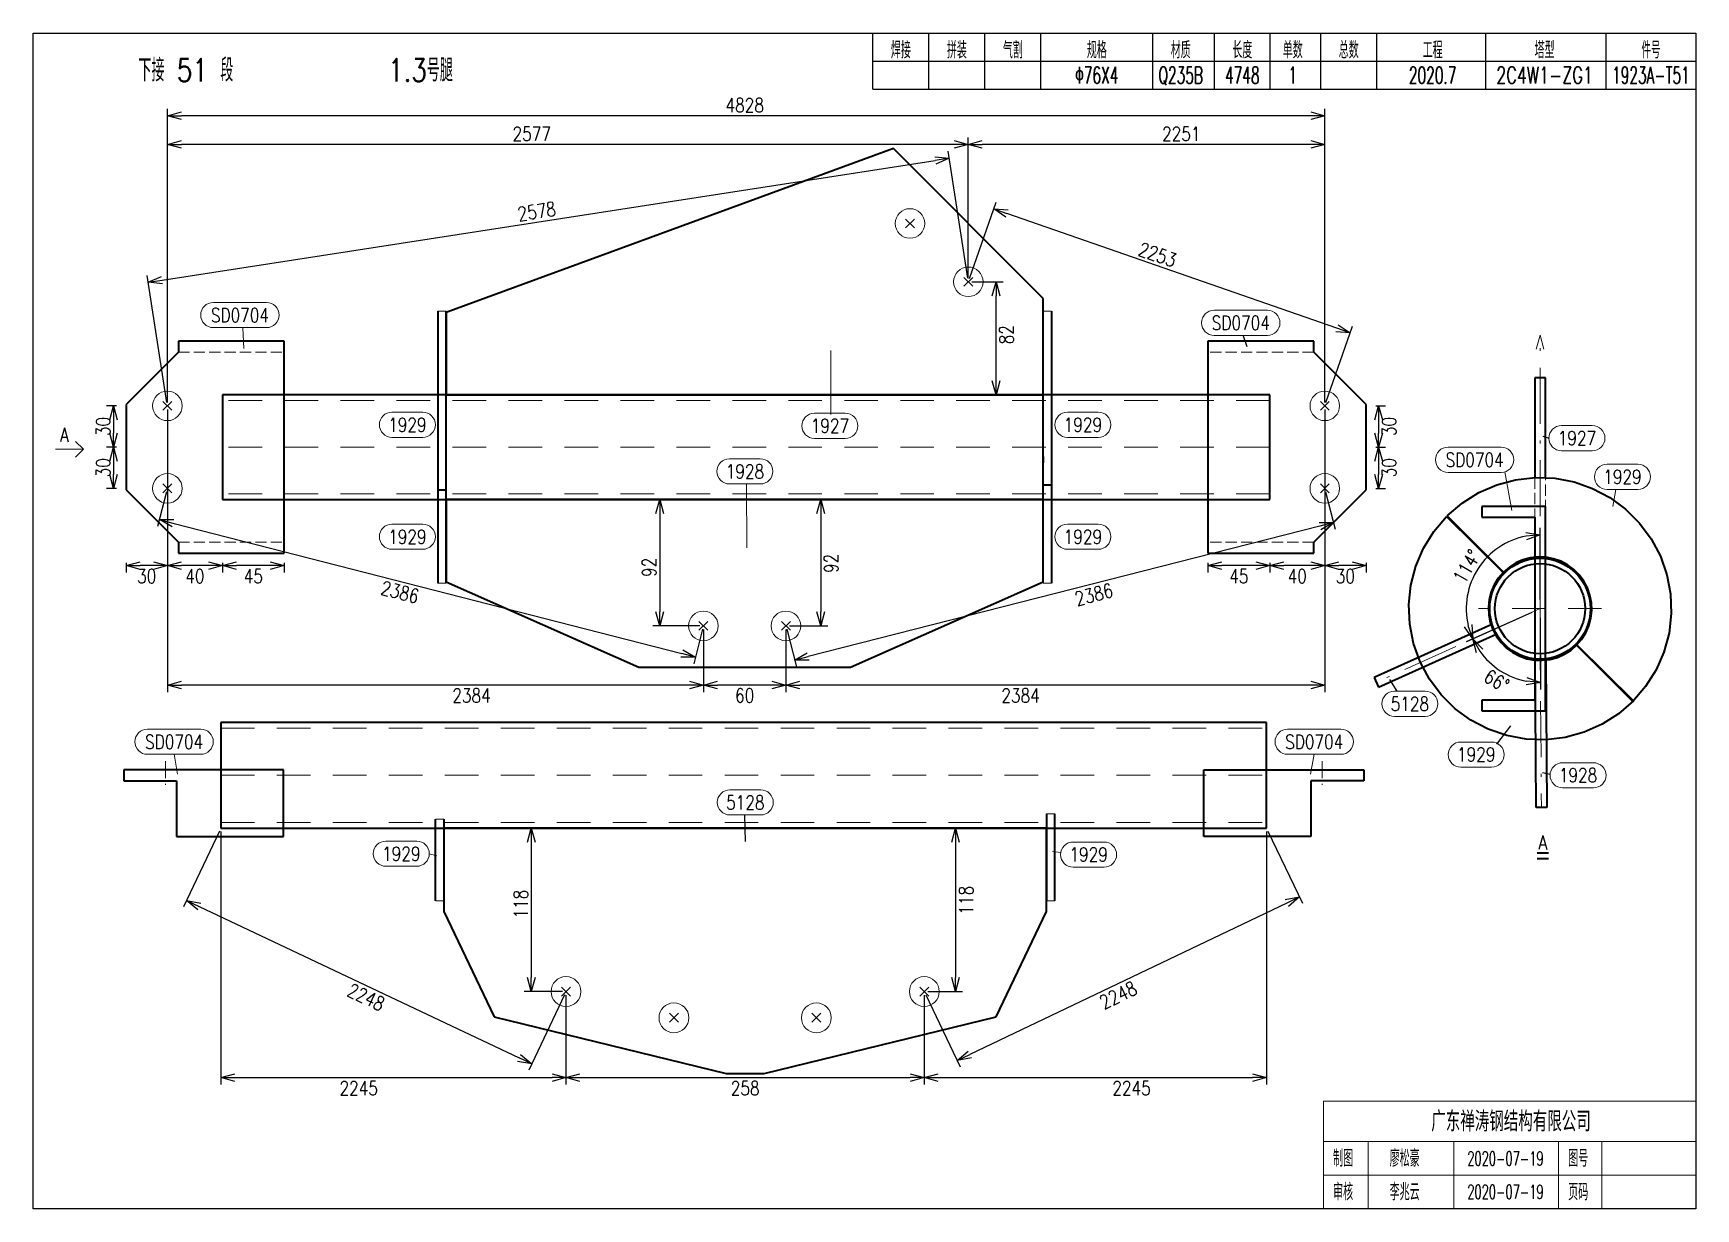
# Model space of a CAD drawing. Extents: x 154981 to 165753, y -86801 to -82885.
# Drawn here: x 159877.1 to 160174.1, y -84356.7 to -84146.7 of the extents above; entities that cross this region are included whole.
import ezdxf
from ezdxf.enums import TextEntityAlignment as Align

# ---------------------------------------------------------------- set-up
doc = ezdxf.new("R2010")
doc.units = 0
doc.header["$MEASUREMENT"] = 0
for name, pattern in [('一点画线', [5.2, 3, -1, 0.2, -1]), ('虚线', [2.75, 2, -0.75]), ('长一点画线', [16.5, 10, -3, 0.5, -3]), ('长虚线', [10, 6, -4])]:
    doc.linetypes.add(name, pattern=pattern)
doc.layers.get('0').update_dxf_attribs({"linetype": 'CONTINUOUS', "lineweight": 25})
doc.layers.get('Defpoints').update_dxf_attribs({"linetype": 'CONTINUOUS'})
doc.layers.add('4', color=7, linetype='CONTINUOUS', lineweight=25)
doc.layers.add('5', color=7, linetype='CONTINUOUS', lineweight=25)
doc.styles.add('DimFont', font='simplex.shx', dxfattribs={"width": 0.8, "bigfont": 'gbhzfs.shx'})
doc.styles.get("Standard").update_dxf_attribs({"font": 'simplex.shx', "width": 0.7, "height": 3, "bigfont": 'gbhzfs.shx'})
doc.dimstyles.new('DHDxfDimStyleOpen30', dxfattribs={"dimtxt": 2.5, "dimasz": 2.5, "dimexe": 1.25, "dimexo": 0.625, "dimtad": 2, "dimtxsty": 'DimFont', "dimblk": 'OPEN30', "dimblk1": 'OPEN30', "dimblk2": 'OPEN30', "dimcen": 2.5, "dimadec": 0, "dimazin": 0, "dimtfac": 1, "dimtmove": 0, "dimatfit": 3, "dimfxl": 0, "dimarcsym": 0})

msp = doc.modelspace()

# ---------------------------------------------------------------- texts
at = {"layer": '4', "color": 1, "linetype": 'Continuous', "lineweight": 25}
for s, width, p in [('焊接', 0.7, (160032.11666, -84149.66733)), ('拼装', 0.7, (160042.11666, -84149.66733)), ('气割', 0.7, (160052.11666, -84149.66733)), ('规格', 0.7, (160067.11666, -84149.66733)), ('材质', 0.7, (160082.11666, -84149.66733)), ('长度', 0.7, (160093.11666, -84149.66733)), ('单数', 0.7, (160102.11666, -84149.66733)), ('总数', 0.7, (160112.11666, -84149.66733)), ('工程', 0.7, (160127.11666, -84149.66733)), ('塔型', 0.7, (160147.11666, -84149.66733)), ('件号', 0.6, (160166.11666, -84149.66733)), ('Φ76X4', 0.6, (160067.11666, -84154.16733)), ('Q235B', 0.6, (160082.11666, -84154.16733)), ('4748', 0.6, (160093.11666, -84154.16733)), ('2020.7', 0.6, (160127.11666, -84154.16733)), ('2C4W1-ZG1', 0.7, (160147.11666, -84154.16733))]:
    msp.add_text(s, height=3, dxfattribs=dict(at, width=width)).set_placement(p, align=Align.MIDDLE_CENTER)
at = {"layer": '4', "color": 4, "linetype": 'Continuous', "lineweight": 25, "width": 0.6}
for s, p in [('1', (160102.11666, -84154.16733)), ('1923A-T51', (160166.11666, -84154.16733))]:
    msp.add_text(s, height=3, dxfattribs=at).set_placement(p, align=Align.MIDDLE_CENTER)
at = {"layer": '4', "color": 1, "linetype": 'Continuous', "lineweight": 13}
msp.add_text('广东禅涛钢结构有限公司', height=3.6, dxfattribs=at).set_placement((160141.11666, -84341.06733), align=Align.MIDDLE_CENTER)
for s, height, width, p in [('制图', 3, 0.8, (160111.11666, -84347.66733)), ('廖松豪', 3, 0.7, (160122.11666, -84347.66733)), ('2020-07-19', 2.5, 0.6, (160140.11666, -84347.66733)), ('图号', 3, 0.8, (160153.11666, -84347.66733)), ('审核', 3, 0.8, (160111.11666, -84353.66733)), ('李兆云', 3, 0.7, (160122.11666, -84353.66733)), ('2020-07-19', 2.5, 0.6, (160140.11666, -84353.66733)), ('页码', 3, 0.8, (160153.11666, -84353.66733))]:
    msp.add_text(s, height=height, dxfattribs=dict(at, width=width)).set_placement(p, align=Align.MIDDLE_CENTER)
at = {"layer": '5', "color": 2, "linetype": 'Continuous', "lineweight": 18, "width": 0.8}
for s, p in [('下接 51 段', (159904.38516, -84151.2364)), ('1.3号腿', (159946.29287, -84151.2364))]:
    msp.add_text(s, height=4.041576, dxfattribs=at).set_placement(p, align=Align.TOP_CENTER)
at = {"layer": '5', "color": 6, "linetype": 'Continuous', "lineweight": 18, "width": 0.8}
for s, p in [('SD0704', (159914.03859, -84197.00838)), ('SD0704', (160092.84184, -84198.40811)), ('1929', (159943.95035, -84216.60672)), ('1927', (160019.43874, -84216.80926)), ('1929', (160064.63363, -84216.60672)), ('1927', (160152.89099, -84219.0057)), ('SD0704', (160134.61376, -84222.86287)), ('1928', (160004.25518, -84224.93311)), ('1929', (160161.01876, -84225.92202)), ('1929', (159943.95035, -84236.60672)), ('1929', (160064.63363, -84236.60672)), ('5128', (160123.04562, -84266.45188)), ('SD0704', (159902.28254, -84273.23539)), ('SD0704', (160105.95563, -84273.23539)), ('1929', (160134.89814, -84275.53443)), ('1928', (160153.08747, -84279.22759)), ('5128', (160004.32485, -84284.07169)), ('1929', (159942.86737, -84293.23539)), ('1929', (160065.65518, -84293.39942))]:
    msp.add_text(s, height=2.5, dxfattribs=at).set_placement(p, align=Align.MIDDLE_CENTER)
at = {"layer": '5', "color": 6, "linetype": 'Continuous', "lineweight": 13, "width": 0.8}
msp.add_text('A', height=2.5, dxfattribs=at).set_placement((159882.69372, -84218.43147), align=Align.MIDDLE_CENTER)
at = {"layer": '5', "color": 6, "linetype": 'Continuous', "lineweight": 18, "width": 0.8}
msp.add_text('A', height=2.5, dxfattribs=at).set_placement((160146.79821, -84290.00504), align=Align.TOP_CENTER)

# ---------------------------------------------------------------- blocks, each defined once
blk = doc.blocks.new('_OPEN30')
at = {"color": 0, "linetype": 'ByBlock', "lineweight": -2}
for p, q in [((-1, 0.27), (0, 0)), ((0, 0), (-1, -0.27)), ((0, 0), (-1, 0))]:
    blk.add_line(p, q, dxfattribs=at)
blk = doc.blocks.new('*D920')
at = {"layer": '5', "color": 3, "linetype": 'Continuous', "lineweight": -2}
for p, q in [((160107.85, -84241.28), (160107.85, -84243.03)), ((160112.72, -84241.78), (160110.35, -84241.78)), ((160115.22, -84241.28), (160115.22, -84243.03))]:
    blk.add_line(p, q, dxfattribs=at)
at = {"layer": 'Defpoints', "color": 0, "linetype": 'Continuous'}
for p in [(160107.85, -84240.65), (160115.22, -84240.65), (160107.85, -84241.78)]:
    blk.add_point(p, dxfattribs=at)
at = {"layer": '5', "color": 3, "linetype": 'Continuous', "lineweight": -2, "xscale": 2.5, "yscale": 2.5, "zscale": 2.5, "rotation": 180}
blk.add_blockref('_OPEN30', (160107.85, -84241.78), dxfattribs=at)
at = {"layer": '5', "color": 3, "linetype": 'Continuous', "lineweight": -2, "xscale": 2.5, "yscale": 2.5, "zscale": 2.5}
blk.add_blockref('_OPEN30', (160115.22, -84241.78), dxfattribs=at)
at = {"layer": '5', "color": 6, "linetype": 'Continuous', "lineweight": 18, "insert": (160111.53, -84243.65), "char_height": 2.5, "attachment_point": 5, "line_spacing_factor": 0.6, "style": 'DimFont'}
blk.add_mtext('30', dxfattribs=at)
blk = doc.blocks.new('*D919')
at = {"layer": '5', "color": 3, "linetype": 'Continuous', "lineweight": -2}
for p, q in [((160098.02, -84241.28), (160098.02, -84243.03)), ((160105.35, -84241.78), (160100.52, -84241.78)), ((160107.85, -84241.28), (160107.85, -84243.03))]:
    blk.add_line(p, q, dxfattribs=at)
at = {"layer": 'Defpoints', "color": 0, "linetype": 'Continuous'}
for p in [(160098.02, -84240.65), (160107.85, -84240.65), (160098.02, -84241.78)]:
    blk.add_point(p, dxfattribs=at)
at = {"layer": '5', "color": 3, "linetype": 'Continuous', "lineweight": -2, "xscale": 2.5, "yscale": 2.5, "zscale": 2.5, "rotation": 180}
blk.add_blockref('_OPEN30', (160098.02, -84241.78), dxfattribs=at)
at = {"layer": '5', "color": 3, "linetype": 'Continuous', "lineweight": -2, "xscale": 2.5, "yscale": 2.5, "zscale": 2.5}
blk.add_blockref('_OPEN30', (160107.85, -84241.78), dxfattribs=at)
at = {"layer": '5', "color": 6, "linetype": 'Continuous', "lineweight": 18, "insert": (160102.93, -84243.65), "char_height": 2.5, "attachment_point": 5, "line_spacing_factor": 0.6, "style": 'DimFont'}
blk.add_mtext('40', dxfattribs=at)
blk = doc.blocks.new('*D918')
at = {"layer": '5', "color": 3, "linetype": 'Continuous', "lineweight": -2}
for p, q in [((160086.96, -84241.28), (160086.96, -84243.03)), ((160095.52, -84241.78), (160089.46, -84241.78)), ((160098.02, -84241.28), (160098.02, -84243.03))]:
    blk.add_line(p, q, dxfattribs=at)
at = {"layer": 'Defpoints', "color": 0, "linetype": 'Continuous'}
for p in [(160086.96, -84240.65), (160098.02, -84240.65), (160086.96, -84241.78)]:
    blk.add_point(p, dxfattribs=at)
at = {"layer": '5', "color": 3, "linetype": 'Continuous', "lineweight": -2, "xscale": 2.5, "yscale": 2.5, "zscale": 2.5, "rotation": 180}
blk.add_blockref('_OPEN30', (160086.96, -84241.78), dxfattribs=at)
at = {"layer": '5', "color": 3, "linetype": 'Continuous', "lineweight": -2, "xscale": 2.5, "yscale": 2.5, "zscale": 2.5}
blk.add_blockref('_OPEN30', (160098.02, -84241.78), dxfattribs=at)
at = {"layer": '5', "color": 6, "linetype": 'Continuous', "lineweight": 18, "insert": (160092.49, -84243.65), "char_height": 2.5, "attachment_point": 5, "line_spacing_factor": 0.6, "style": 'DimFont'}
blk.add_mtext('45', dxfattribs=at)
blk = doc.blocks.new('*D917')
at = {"layer": '5', "color": 3, "linetype": 'Continuous', "lineweight": -2}
for p, q in [((160116.97, -84213.24), (160118.72, -84213.24)), ((160117.47, -84215.74), (160117.47, -84218.11)), ((160116.97, -84220.61), (160118.72, -84220.61))]:
    blk.add_line(p, q, dxfattribs=at)
at = {"layer": 'Defpoints', "color": 0, "linetype": 'Continuous'}
for p in [(160116.34, -84213.24), (160116.34, -84220.61), (160117.47, -84220.61)]:
    blk.add_point(p, dxfattribs=at)
at = {"layer": '5', "color": 3, "linetype": 'Continuous', "lineweight": -2, "xscale": 2.5, "yscale": 2.5, "zscale": 2.5}
for p, rotation in [((160117.47, -84213.24), 90), ((160117.47, -84220.61), 270)]:
    blk.add_blockref('_OPEN30', p, dxfattribs=dict(at, rotation=rotation))
at = {"layer": '5', "color": 6, "linetype": 'Continuous', "lineweight": 18, "insert": (160119.34, -84216.92), "char_height": 2.5, "attachment_point": 5, "rotation": 90, "line_spacing_factor": 0.6, "style": 'DimFont'}
blk.add_mtext('30', dxfattribs=at)
blk = doc.blocks.new('*D916')
at = {"layer": '5', "color": 3, "linetype": 'Continuous', "lineweight": -2}
for p, q in [((160116.97, -84220.61), (160118.72, -84220.61)), ((160117.47, -84223.11), (160117.47, -84225.48)), ((160116.97, -84227.98), (160118.72, -84227.98))]:
    blk.add_line(p, q, dxfattribs=at)
at = {"layer": 'Defpoints', "color": 0, "linetype": 'Continuous'}
for p in [(160116.34, -84220.61), (160116.34, -84227.98), (160117.47, -84227.98)]:
    blk.add_point(p, dxfattribs=at)
at = {"layer": '5', "color": 3, "linetype": 'Continuous', "lineweight": -2, "xscale": 2.5, "yscale": 2.5, "zscale": 2.5}
for p, rotation in [((160117.47, -84220.61), 90), ((160117.47, -84227.98), 270)]:
    blk.add_blockref('_OPEN30', p, dxfattribs=dict(at, rotation=rotation))
at = {"layer": '5', "color": 6, "linetype": 'Continuous', "lineweight": 18, "insert": (160119.34, -84224.29), "char_height": 2.5, "attachment_point": 5, "rotation": 90, "line_spacing_factor": 0.6, "style": 'DimFont'}
blk.add_mtext('30', dxfattribs=at)
blk = doc.blocks.new('*D915')
at = {"layer": '5', "color": 3, "linetype": 'Continuous', "lineweight": -2}
for p, q in [((159910.91, -84241.28), (159910.91, -84243.03)), ((159919.46, -84241.78), (159913.41, -84241.78)), ((159921.96, -84241.28), (159921.96, -84243.03))]:
    blk.add_line(p, q, dxfattribs=at)
at = {"layer": 'Defpoints', "color": 0, "linetype": 'Continuous'}
for p in [(159910.91, -84240.65), (159921.96, -84240.65), (159910.91, -84241.78)]:
    blk.add_point(p, dxfattribs=at)
at = {"layer": '5', "color": 3, "linetype": 'Continuous', "lineweight": -2, "xscale": 2.5, "yscale": 2.5, "zscale": 2.5, "rotation": 180}
blk.add_blockref('_OPEN30', (159910.91, -84241.78), dxfattribs=at)
at = {"layer": '5', "color": 3, "linetype": 'Continuous', "lineweight": -2, "xscale": 2.5, "yscale": 2.5, "zscale": 2.5}
blk.add_blockref('_OPEN30', (159921.96, -84241.78), dxfattribs=at)
at = {"layer": '5', "color": 6, "linetype": 'Continuous', "lineweight": 18, "insert": (159916.43, -84243.65), "char_height": 2.5, "attachment_point": 5, "line_spacing_factor": 0.6, "style": 'DimFont'}
blk.add_mtext('45', dxfattribs=at)
blk = doc.blocks.new('*D914')
at = {"layer": '5', "color": 3, "linetype": 'Continuous', "lineweight": -2}
for p, q in [((159901.08, -84241.28), (159901.08, -84243.03)), ((159908.41, -84241.78), (159903.58, -84241.78)), ((159910.91, -84241.28), (159910.91, -84243.03))]:
    blk.add_line(p, q, dxfattribs=at)
at = {"layer": 'Defpoints', "color": 0, "linetype": 'Continuous'}
for p in [(159901.08, -84240.65), (159910.91, -84240.65), (159901.08, -84241.78)]:
    blk.add_point(p, dxfattribs=at)
at = {"layer": '5', "color": 3, "linetype": 'Continuous', "lineweight": -2, "xscale": 2.5, "yscale": 2.5, "zscale": 2.5, "rotation": 180}
blk.add_blockref('_OPEN30', (159901.08, -84241.78), dxfattribs=at)
at = {"layer": '5', "color": 3, "linetype": 'Continuous', "lineweight": -2, "xscale": 2.5, "yscale": 2.5, "zscale": 2.5}
blk.add_blockref('_OPEN30', (159910.91, -84241.78), dxfattribs=at)
at = {"layer": '5', "color": 6, "linetype": 'Continuous', "lineweight": 18, "insert": (159905.99, -84243.65), "char_height": 2.5, "attachment_point": 5, "line_spacing_factor": 0.6, "style": 'DimFont'}
blk.add_mtext('40', dxfattribs=at)
blk = doc.blocks.new('*D913')
at = {"layer": '5', "color": 3, "linetype": 'Continuous', "lineweight": -2}
for p, q in [((159893.71, -84241.28), (159893.71, -84243.03)), ((159898.58, -84241.78), (159896.21, -84241.78)), ((159901.08, -84241.28), (159901.08, -84243.03))]:
    blk.add_line(p, q, dxfattribs=at)
at = {"layer": 'Defpoints', "color": 0, "linetype": 'Continuous'}
for p in [(159893.71, -84240.65), (159901.08, -84240.65), (159893.71, -84241.78)]:
    blk.add_point(p, dxfattribs=at)
at = {"layer": '5', "color": 3, "linetype": 'Continuous', "lineweight": -2, "xscale": 2.5, "yscale": 2.5, "zscale": 2.5, "rotation": 180}
blk.add_blockref('_OPEN30', (159893.71, -84241.78), dxfattribs=at)
at = {"layer": '5', "color": 3, "linetype": 'Continuous', "lineweight": -2, "xscale": 2.5, "yscale": 2.5, "zscale": 2.5}
blk.add_blockref('_OPEN30', (159901.08, -84241.78), dxfattribs=at)
at = {"layer": '5', "color": 6, "linetype": 'Continuous', "lineweight": 18, "insert": (159897.39, -84243.65), "char_height": 2.5, "attachment_point": 5, "line_spacing_factor": 0.6, "style": 'DimFont'}
blk.add_mtext('30', dxfattribs=at)
blk = doc.blocks.new('*D912')
at = {"layer": '5', "color": 3, "linetype": 'Continuous', "lineweight": -2}
for p, q in [((159891.96, -84213.24), (159890.21, -84213.24)), ((159891.46, -84215.74), (159891.46, -84218.11)), ((159891.96, -84220.61), (159890.21, -84220.61))]:
    blk.add_line(p, q, dxfattribs=at)
at = {"layer": 'Defpoints', "color": 0, "linetype": 'Continuous'}
for p in [(159892.58, -84213.24), (159891.46, -84220.61), (159892.58, -84220.61)]:
    blk.add_point(p, dxfattribs=at)
at = {"layer": '5', "color": 3, "linetype": 'Continuous', "lineweight": -2, "xscale": 2.5, "yscale": 2.5, "zscale": 2.5}
for p, rotation in [((159891.46, -84213.24), 90), ((159891.46, -84220.61), 270)]:
    blk.add_blockref('_OPEN30', p, dxfattribs=dict(at, rotation=rotation))
at = {"layer": '5', "color": 6, "linetype": 'Continuous', "lineweight": 18, "insert": (159889.58, -84216.92), "char_height": 2.5, "attachment_point": 5, "rotation": 90, "line_spacing_factor": 0.6, "style": 'DimFont'}
blk.add_mtext('30', dxfattribs=at)
blk = doc.blocks.new('*D911')
at = {"layer": '5', "color": 3, "linetype": 'Continuous', "lineweight": -2}
for p, q in [((159891.96, -84220.61), (159890.21, -84220.61)), ((159891.46, -84223.11), (159891.46, -84225.48)), ((159891.96, -84227.98), (159890.21, -84227.98))]:
    blk.add_line(p, q, dxfattribs=at)
at = {"layer": 'Defpoints', "color": 0, "linetype": 'Continuous'}
for p in [(159892.58, -84220.61), (159891.46, -84227.98), (159892.58, -84227.98)]:
    blk.add_point(p, dxfattribs=at)
at = {"layer": '5', "color": 3, "linetype": 'Continuous', "lineweight": -2, "xscale": 2.5, "yscale": 2.5, "zscale": 2.5}
for p, rotation in [((159891.46, -84220.61), 90), ((159891.46, -84227.98), 270)]:
    blk.add_blockref('_OPEN30', p, dxfattribs=dict(at, rotation=rotation))
at = {"layer": '5', "color": 6, "linetype": 'Continuous', "lineweight": 18, "insert": (159889.58, -84224.29), "char_height": 2.5, "attachment_point": 5, "rotation": 90, "line_spacing_factor": 0.6, "style": 'DimFont'}
blk.add_mtext('30', dxfattribs=at)
blk = doc.blocks.new('板孔21.5')
at = {"layer": '5', "color": 7, "linetype": 'Continuous', "lineweight": 13}
for p, q in [((-0.3, -0.3), (0.3, 0.3)), ((0.3, -0.3), (-0.3, 0.3))]:
    blk.add_line(p, q, dxfattribs=at)
blk.add_circle((0, 0), 1, dxfattribs=at)
blk = doc.blocks.new('*D910')
at = {"layer": '5', "color": 3, "linetype": 'Continuous', "lineweight": -2}
for p, q in [((160108, -84228.58), (160109.71, -84235.29)), ((160106.98, -84234.7), (160015.56, -84258.03)), ((160011.73, -84253.15), (160013.44, -84259.86))]:
    blk.add_line(p, q, dxfattribs=at)
at = {"layer": 'Defpoints', "color": 0, "linetype": 'Continuous'}
for p in [(160107.85, -84227.98), (160011.58, -84252.54), (160013.13, -84258.64)]:
    blk.add_point(p, dxfattribs=at)
at = {"layer": '5', "color": 3, "linetype": 'Continuous', "lineweight": -2, "xscale": 2.5, "yscale": 2.5, "zscale": 2.5}
for p, rotation in [((160109.41, -84234.08), 14.31308638865607), ((160013.13, -84258.64), 194.3130863886561)]:
    blk.add_blockref('_OPEN30', p, dxfattribs=dict(at, rotation=rotation))
at = {"layer": '5', "color": 6, "linetype": 'Continuous', "lineweight": 18, "insert": (160066.6, -84246.94), "char_height": 2.5, "attachment_point": 5, "rotation": 14.3131, "line_spacing_factor": 0.6, "style": 'DimFont'}
blk.add_mtext('2386', dxfattribs=at)
blk = doc.blocks.new('*D909')
at = {"layer": '5', "color": 3, "linetype": 'Continuous', "lineweight": -2}
for p, q in [((159900.92, -84228.58), (159899.34, -84234.76)), ((159902.07, -84234.17), (159992.98, -84257.49)), ((159996.68, -84253.15), (159995.1, -84259.32))]:
    blk.add_line(p, q, dxfattribs=at)
at = {"layer": 'Defpoints', "color": 0, "linetype": 'Continuous'}
for p in [(159901.08, -84227.98), (159996.83, -84252.54), (159995.41, -84258.11)]:
    blk.add_point(p, dxfattribs=at)
at = {"layer": '5', "color": 3, "linetype": 'Continuous', "lineweight": -2, "xscale": 2.5, "yscale": 2.5, "zscale": 2.5}
for p, rotation in [((159899.65, -84233.55), 165.6130660308091), ((159995.41, -84258.11), 345.6130660308091)]:
    blk.add_blockref('_OPEN30', p, dxfattribs=dict(at, rotation=rotation))
at = {"layer": '5', "color": 6, "linetype": 'Continuous', "lineweight": 18, "insert": (159942.63, -84246.51), "char_height": 2.5, "attachment_point": 5, "rotation": 345.6131, "line_spacing_factor": 0.6, "style": 'DimFont'}
blk.add_mtext('2386', dxfattribs=at)
blk = doc.blocks.new('*D908')
at = {"layer": '5', "color": 3, "linetype": 'Continuous', "lineweight": -2}
for p, q in [((160044.37, -84190.48), (160049.11, -84176.85)), ((160110.02, -84199.38), (160051.06, -84178.86)), ((160108.05, -84212.65), (160112.8, -84199.02))]:
    blk.add_line(p, q, dxfattribs=at)
at = {"layer": 'Defpoints', "color": 0, "linetype": 'Continuous'}
for p in [(160048.7, -84178.04), (160044.16, -84191.07), (160107.85, -84213.24)]:
    blk.add_point(p, dxfattribs=at)
at = {"layer": '5', "color": 3, "linetype": 'Continuous', "lineweight": -2, "xscale": 2.5, "yscale": 2.5, "zscale": 2.5}
for p, rotation in [((160048.7, -84178.04), 160.8109523190487), ((160112.38, -84200.2), 340.8109523190487)]:
    blk.add_blockref('_OPEN30', p, dxfattribs=dict(at, rotation=rotation))
at = {"layer": '5', "color": 6, "linetype": 'Continuous', "lineweight": 18, "insert": (160077.95, -84186.23), "char_height": 2.5, "attachment_point": 5, "rotation": 340.811, "line_spacing_factor": 0.6, "style": 'DimFont'}
blk.add_mtext('2253', dxfattribs=at)
blk = doc.blocks.new('*D907')
at = {"layer": '5', "color": 3, "linetype": 'Continuous', "lineweight": -2}
for p, q in [((159900.13, -84190.78), (160038.27, -84169.38)), ((160044.07, -84190.45), (160040.55, -84167.76)), ((159900.98, -84212.62), (159897.47, -84189.93))]:
    blk.add_line(p, q, dxfattribs=at)
at = {"layer": 'Defpoints', "color": 0, "linetype": 'Continuous'}
for p in [(160040.74, -84169), (160044.16, -84191.07), (159901.08, -84213.24)]:
    blk.add_point(p, dxfattribs=at)
at = {"layer": '5', "color": 3, "linetype": 'Continuous', "lineweight": -2, "xscale": 2.5, "yscale": 2.5, "zscale": 2.5}
for p, rotation in [((160040.74, -84169), 8.804993617291565), ((159897.66, -84191.16), 188.8049936172916)]:
    blk.add_blockref('_OPEN30', p, dxfattribs=dict(at, rotation=rotation))
at = {"layer": '5', "color": 6, "linetype": 'Continuous', "lineweight": 18, "insert": (159967.06, -84178.51), "char_height": 2.5, "attachment_point": 5, "rotation": 8.805, "line_spacing_factor": 0.6, "style": 'DimFont'}
blk.add_mtext('2578', dxfattribs=at)
blk = doc.blocks.new('*D906')
at = {"layer": '5', "color": 3, "linetype": 'Continuous', "lineweight": -2}
for p, q in [((160012.2, -84229.94), (160019.05, -84229.94)), ((160017.8, -84232.44), (160017.8, -84250.04)), ((160012.2, -84252.54), (160019.05, -84252.54))]:
    blk.add_line(p, q, dxfattribs=at)
at = {"layer": 'Defpoints', "color": 0, "linetype": 'Continuous'}
for p in [(160011.58, -84229.94), (160011.58, -84252.54), (160017.8, -84252.54)]:
    blk.add_point(p, dxfattribs=at)
at = {"layer": '5', "color": 3, "linetype": 'Continuous', "lineweight": -2, "xscale": 2.5, "yscale": 2.5, "zscale": 2.5}
for p, rotation in [((160017.8, -84229.94), 90), ((160017.8, -84252.54), 270)]:
    blk.add_blockref('_OPEN30', p, dxfattribs=dict(at, rotation=rotation))
at = {"layer": '5', "color": 6, "linetype": 'Continuous', "lineweight": 18, "insert": (160019.68, -84241.37), "char_height": 2.5, "attachment_point": 5, "rotation": 90, "line_spacing_factor": 0.6, "style": 'DimFont'}
blk.add_mtext('92', dxfattribs=at)
blk = doc.blocks.new('*D905')
at = {"layer": '5', "color": 3, "linetype": 'Continuous', "lineweight": -2}
for p, q in [((159996.21, -84229.94), (159987.78, -84229.94)), ((159989.03, -84232.44), (159989.03, -84250.04)), ((159996.21, -84252.54), (159987.78, -84252.54))]:
    blk.add_line(p, q, dxfattribs=at)
at = {"layer": 'Defpoints', "color": 0, "linetype": 'Continuous'}
for p in [(159996.83, -84229.94), (159989.03, -84252.54), (159996.83, -84252.54)]:
    blk.add_point(p, dxfattribs=at)
at = {"layer": '5', "color": 3, "linetype": 'Continuous', "lineweight": -2, "xscale": 2.5, "yscale": 2.5, "zscale": 2.5}
for p, rotation in [((159989.03, -84229.94), 90), ((159989.03, -84252.54), 270)]:
    blk.add_blockref('_OPEN30', p, dxfattribs=dict(at, rotation=rotation))
at = {"layer": '5', "color": 6, "linetype": 'Continuous', "lineweight": 18, "insert": (159987.16, -84242.08), "char_height": 2.5, "attachment_point": 5, "rotation": 90, "line_spacing_factor": 0.6, "style": 'DimFont'}
blk.add_mtext('92', dxfattribs=at)
blk = doc.blocks.new('*D904')
at = {"layer": '5', "color": 3, "linetype": 'Continuous', "lineweight": -2}
for p, q in [((160044.79, -84191.07), (160050.36, -84191.07)), ((160049.11, -84208.77), (160049.11, -84193.57)), ((160044.79, -84211.27), (160050.36, -84211.27))]:
    blk.add_line(p, q, dxfattribs=at)
at = {"layer": 'Defpoints', "color": 0, "linetype": 'Continuous'}
for p in [(160044.16, -84191.07), (160049.11, -84191.07), (160044.16, -84211.27)]:
    blk.add_point(p, dxfattribs=at)
at = {"layer": '5', "color": 3, "linetype": 'Continuous', "lineweight": -2, "xscale": 2.5, "yscale": 2.5, "zscale": 2.5}
for p, rotation in [((160049.11, -84191.07), 90), ((160049.11, -84211.27), 270)]:
    blk.add_blockref('_OPEN30', p, dxfattribs=dict(at, rotation=rotation))
at = {"layer": '5', "color": 6, "linetype": 'Continuous', "lineweight": 18, "insert": (160050.99, -84200.52), "char_height": 2.5, "attachment_point": 5, "rotation": 90, "line_spacing_factor": 0.6, "style": 'DimFont'}
blk.add_mtext('82', dxfattribs=at)
blk = doc.blocks.new('*D903')
at = {"layer": '5', "color": 3, "linetype": 'Continuous', "lineweight": -2}
for p, q in [((159901.08, -84212.61), (159901.08, -84160.15)), ((160107.85, -84212.61), (160107.85, -84160.15)), ((160105.35, -84161.4), (159903.58, -84161.4))]:
    blk.add_line(p, q, dxfattribs=at)
at = {"layer": 'Defpoints', "color": 0, "linetype": 'Continuous'}
for p in [(159901.08, -84161.4), (159901.08, -84213.24), (160107.85, -84213.24)]:
    blk.add_point(p, dxfattribs=at)
at = {"layer": '5', "color": 3, "linetype": 'Continuous', "lineweight": -2, "xscale": 2.5, "yscale": 2.5, "zscale": 2.5, "rotation": 180}
blk.add_blockref('_OPEN30', (159901.08, -84161.4), dxfattribs=at)
at = {"layer": '5', "color": 3, "linetype": 'Continuous', "lineweight": -2, "xscale": 2.5, "yscale": 2.5, "zscale": 2.5}
blk.add_blockref('_OPEN30', (160107.85, -84161.4), dxfattribs=at)
at = {"layer": '5', "color": 6, "linetype": 'Continuous', "lineweight": 18, "insert": (160004.22, -84159.52), "char_height": 2.5, "attachment_point": 5, "line_spacing_factor": 0.6, "style": 'DimFont'}
blk.add_mtext('4828', dxfattribs=at)
blk = doc.blocks.new('*D902')
at = {"layer": '5', "color": 3, "linetype": 'Continuous', "lineweight": -2}
for p, q in [((160107.85, -84213.86), (160107.85, -84264.37)), ((160011.58, -84253.17), (160011.58, -84264.37)), ((160105.35, -84263.12), (160014.08, -84263.12))]:
    blk.add_line(p, q, dxfattribs=at)
at = {"layer": 'Defpoints', "color": 0, "linetype": 'Continuous'}
for p in [(160107.85, -84213.24), (160011.58, -84252.54), (160011.58, -84263.12)]:
    blk.add_point(p, dxfattribs=at)
at = {"layer": '5', "color": 3, "linetype": 'Continuous', "lineweight": -2, "xscale": 2.5, "yscale": 2.5, "zscale": 2.5, "rotation": 180}
blk.add_blockref('_OPEN30', (160011.58, -84263.12), dxfattribs=at)
at = {"layer": '5', "color": 3, "linetype": 'Continuous', "lineweight": -2, "xscale": 2.5, "yscale": 2.5, "zscale": 2.5}
blk.add_blockref('_OPEN30', (160107.85, -84263.12), dxfattribs=at)
at = {"layer": '5', "color": 6, "linetype": 'Continuous', "lineweight": 18, "insert": (160053.5, -84264.99), "char_height": 2.5, "attachment_point": 5, "line_spacing_factor": 0.6, "style": 'DimFont'}
blk.add_mtext('2384', dxfattribs=at)
blk = doc.blocks.new('*D901')
at = {"layer": '5', "color": 3, "linetype": 'Continuous', "lineweight": -2}
for p, q in [((159996.83, -84253.17), (159996.83, -84264.37)), ((160011.58, -84253.17), (160011.58, -84264.37)), ((160009.08, -84263.12), (159999.33, -84263.12))]:
    blk.add_line(p, q, dxfattribs=at)
at = {"layer": 'Defpoints', "color": 0, "linetype": 'Continuous'}
for p in [(159996.83, -84252.54), (160011.58, -84252.54), (159996.83, -84263.12)]:
    blk.add_point(p, dxfattribs=at)
at = {"layer": '5', "color": 3, "linetype": 'Continuous', "lineweight": -2, "xscale": 2.5, "yscale": 2.5, "zscale": 2.5, "rotation": 180}
blk.add_blockref('_OPEN30', (159996.83, -84263.12), dxfattribs=at)
at = {"layer": '5', "color": 3, "linetype": 'Continuous', "lineweight": -2, "xscale": 2.5, "yscale": 2.5, "zscale": 2.5}
blk.add_blockref('_OPEN30', (160011.58, -84263.12), dxfattribs=at)
at = {"layer": '5', "color": 6, "linetype": 'Continuous', "lineweight": 18, "insert": (160004.21, -84264.99), "char_height": 2.5, "attachment_point": 5, "line_spacing_factor": 0.6, "style": 'DimFont'}
blk.add_mtext('60', dxfattribs=at)
blk = doc.blocks.new('*D900')
at = {"layer": '5', "color": 3, "linetype": 'Continuous', "lineweight": -2}
for p, q in [((159901.08, -84213.86), (159901.08, -84264.37)), ((159996.83, -84253.17), (159996.83, -84264.37)), ((159994.33, -84263.12), (159903.58, -84263.12))]:
    blk.add_line(p, q, dxfattribs=at)
at = {"layer": 'Defpoints', "color": 0, "linetype": 'Continuous'}
for p in [(159901.08, -84213.24), (159996.83, -84252.54), (159901.08, -84263.12)]:
    blk.add_point(p, dxfattribs=at)
at = {"layer": '5', "color": 3, "linetype": 'Continuous', "lineweight": -2, "xscale": 2.5, "yscale": 2.5, "zscale": 2.5, "rotation": 180}
blk.add_blockref('_OPEN30', (159901.08, -84263.12), dxfattribs=at)
at = {"layer": '5', "color": 3, "linetype": 'Continuous', "lineweight": -2, "xscale": 2.5, "yscale": 2.5, "zscale": 2.5}
blk.add_blockref('_OPEN30', (159996.83, -84263.12), dxfattribs=at)
at = {"layer": '5', "color": 6, "linetype": 'Continuous', "lineweight": 18, "insert": (159955.41, -84264.99), "char_height": 2.5, "attachment_point": 5, "line_spacing_factor": 0.6, "style": 'DimFont'}
blk.add_mtext('2384', dxfattribs=at)
blk = doc.blocks.new('*D899')
at = {"layer": '5', "color": 3, "linetype": 'Continuous', "lineweight": -2}
for p, q in [((160044.16, -84190.45), (160044.16, -84165.27)), ((160105.35, -84166.52), (160046.66, -84166.52)), ((160107.85, -84212.61), (160107.85, -84165.27))]:
    blk.add_line(p, q, dxfattribs=at)
at = {"layer": 'Defpoints', "color": 0, "linetype": 'Continuous'}
for p in [(160044.16, -84166.52), (160044.16, -84191.07), (160107.85, -84213.24)]:
    blk.add_point(p, dxfattribs=at)
at = {"layer": '5', "color": 3, "linetype": 'Continuous', "lineweight": -2, "xscale": 2.5, "yscale": 2.5, "zscale": 2.5, "rotation": 180}
blk.add_blockref('_OPEN30', (160044.16, -84166.52), dxfattribs=at)
at = {"layer": '5', "color": 3, "linetype": 'Continuous', "lineweight": -2, "xscale": 2.5, "yscale": 2.5, "zscale": 2.5}
blk.add_blockref('_OPEN30', (160107.85, -84166.52), dxfattribs=at)
at = {"layer": '5', "color": 6, "linetype": 'Continuous', "lineweight": 18, "insert": (160082.21, -84164.65), "char_height": 2.5, "attachment_point": 5, "line_spacing_factor": 0.6, "style": 'DimFont'}
blk.add_mtext('2251', dxfattribs=at)
blk = doc.blocks.new('*D898')
at = {"layer": '5', "color": 3, "linetype": 'Continuous', "lineweight": -2}
for p, q in [((159901.08, -84212.61), (159901.08, -84165.27)), ((160041.66, -84166.52), (159903.58, -84166.52)), ((160044.16, -84190.45), (160044.16, -84165.27))]:
    blk.add_line(p, q, dxfattribs=at)
at = {"layer": 'Defpoints', "color": 0, "linetype": 'Continuous'}
for p in [(159901.08, -84166.52), (160044.16, -84191.07), (159901.08, -84213.24)]:
    blk.add_point(p, dxfattribs=at)
at = {"layer": '5', "color": 3, "linetype": 'Continuous', "lineweight": -2, "xscale": 2.5, "yscale": 2.5, "zscale": 2.5, "rotation": 180}
blk.add_blockref('_OPEN30', (159901.08, -84166.52), dxfattribs=at)
at = {"layer": '5', "color": 3, "linetype": 'Continuous', "lineweight": -2, "xscale": 2.5, "yscale": 2.5, "zscale": 2.5}
blk.add_blockref('_OPEN30', (160044.16, -84166.52), dxfattribs=at)
at = {"layer": '5', "color": 6, "linetype": 'Continuous', "lineweight": 18, "insert": (159966.17, -84164.65), "char_height": 2.5, "attachment_point": 5, "line_spacing_factor": 0.6, "style": 'DimFont'}
blk.add_mtext('2577', dxfattribs=at)
blk = doc.blocks.new('*D897')
at = {"layer": '5', "color": 3, "linetype": 'Continuous', "lineweight": -2}
for p, q in [((159910.38, -84289.23), (159903.98, -84302.72)), ((159906.78, -84302.66), (159963.9, -84329.73)), ((159972.02, -84318.43), (159965.63, -84331.93))]:
    blk.add_line(p, q, dxfattribs=at)
at = {"layer": 'Defpoints', "color": 0, "linetype": 'Continuous'}
for p in [(159910.65, -84288.66), (159972.29, -84317.87), (159966.16, -84330.8)]:
    blk.add_point(p, dxfattribs=at)
at = {"layer": '5', "color": 3, "linetype": 'Continuous', "lineweight": -2, "xscale": 2.5, "yscale": 2.5, "zscale": 2.5}
for p, rotation in [((159904.52, -84301.59), 154.6496421336327), ((159966.16, -84330.8), 334.6496421336327)]:
    blk.add_blockref('_OPEN30', p, dxfattribs=dict(at, rotation=rotation))
at = {"layer": '5', "color": 6, "linetype": 'Continuous', "lineweight": 18, "insert": (159936.58, -84318.86), "char_height": 2.5, "attachment_point": 5, "rotation": 334.6496, "line_spacing_factor": 0.6, "style": 'DimFont'}
blk.add_mtext('2248', dxfattribs=at)
blk = doc.blocks.new('*D896')
at = {"layer": '5', "color": 3, "linetype": 'Continuous', "lineweight": -2}
for p, q in [((160097.7, -84289.23), (160103.85, -84302.1)), ((160101.06, -84302.05), (160044.44, -84329.1)), ((160036.57, -84318.43), (160042.72, -84331.31))]:
    blk.add_line(p, q, dxfattribs=at)
at = {"layer": 'Defpoints', "color": 0, "linetype": 'Continuous'}
for p in [(160097.43, -84288.66), (160036.3, -84317.87), (160042.18, -84330.18)]:
    blk.add_point(p, dxfattribs=at)
at = {"layer": '5', "color": 3, "linetype": 'Continuous', "lineweight": -2, "xscale": 2.5, "yscale": 2.5, "zscale": 2.5}
for p, rotation in [((160103.31, -84300.97), 25.53706386824413), ((160042.18, -84330.18), 205.5370638682442)]:
    blk.add_blockref('_OPEN30', p, dxfattribs=dict(at, rotation=rotation))
at = {"layer": '5', "color": 6, "linetype": 'Continuous', "lineweight": 18, "insert": (160070.94, -84318.52), "char_height": 2.5, "attachment_point": 5, "rotation": 25.5371, "line_spacing_factor": 0.6, "style": 'DimFont'}
blk.add_mtext('2248', dxfattribs=at)
blk = doc.blocks.new('*D895')
at = {"layer": '5', "color": 3, "linetype": 'Continuous', "lineweight": -2}
for p, q in [((159971.66, -84288.66), (159964.84, -84288.66)), ((159966.09, -84291.16), (159966.09, -84315.37)), ((159971.66, -84317.87), (159964.84, -84317.87))]:
    blk.add_line(p, q, dxfattribs=at)
at = {"layer": 'Defpoints', "color": 0, "linetype": 'Continuous'}
for p in [(159972.29, -84288.66), (159966.09, -84317.87), (159972.29, -84317.87)]:
    blk.add_point(p, dxfattribs=at)
at = {"layer": '5', "color": 3, "linetype": 'Continuous', "lineweight": -2, "xscale": 2.5, "yscale": 2.5, "zscale": 2.5}
for p, rotation in [((159966.09, -84288.66), 90), ((159966.09, -84317.87), 270)]:
    blk.add_blockref('_OPEN30', p, dxfattribs=dict(at, rotation=rotation))
at = {"layer": '5', "color": 6, "linetype": 'Continuous', "lineweight": 18, "insert": (159964.21, -84302.25), "char_height": 2.5, "attachment_point": 5, "rotation": 90, "line_spacing_factor": 0.6, "style": 'DimFont'}
blk.add_mtext('118', dxfattribs=at)
blk = doc.blocks.new('*D894')
at = {"layer": '5', "color": 3, "linetype": 'Continuous', "lineweight": -2}
for p, q in [((160036.93, -84288.66), (160043.13, -84288.66)), ((160041.88, -84291.16), (160041.88, -84315.37)), ((160036.93, -84317.87), (160043.13, -84317.87))]:
    blk.add_line(p, q, dxfattribs=at)
at = {"layer": 'Defpoints', "color": 0, "linetype": 'Continuous'}
for p in [(160036.3, -84288.66), (160036.3, -84317.87), (160041.88, -84317.87)]:
    blk.add_point(p, dxfattribs=at)
at = {"layer": '5', "color": 3, "linetype": 'Continuous', "lineweight": -2, "xscale": 2.5, "yscale": 2.5, "zscale": 2.5}
for p, rotation in [((160041.88, -84288.66), 90), ((160041.88, -84317.87), 270)]:
    blk.add_blockref('_OPEN30', p, dxfattribs=dict(at, rotation=rotation))
at = {"layer": '5', "color": 6, "linetype": 'Continuous', "lineweight": 18, "insert": (160043.76, -84301.55), "char_height": 2.5, "attachment_point": 5, "rotation": 90, "line_spacing_factor": 0.6, "style": 'DimFont'}
blk.add_mtext('118', dxfattribs=at)
blk = doc.blocks.new('*D893')
at = {"layer": '5', "color": 3, "linetype": 'Continuous', "lineweight": -2}
for p, q in [((159910.65, -84289.29), (159910.65, -84334.48)), ((159972.29, -84318.49), (159972.29, -84334.48)), ((159913.15, -84333.23), (159969.79, -84333.23))]:
    blk.add_line(p, q, dxfattribs=at)
at = {"layer": 'Defpoints', "color": 0, "linetype": 'Continuous'}
for p in [(159910.65, -84288.66), (159972.29, -84317.87), (159972.29, -84333.23)]:
    blk.add_point(p, dxfattribs=at)
at = {"layer": '5', "color": 3, "linetype": 'Continuous', "lineweight": -2, "xscale": 2.5, "yscale": 2.5, "zscale": 2.5, "rotation": 180}
blk.add_blockref('_OPEN30', (159910.65, -84333.23), dxfattribs=at)
at = {"layer": '5', "color": 3, "linetype": 'Continuous', "lineweight": -2, "xscale": 2.5, "yscale": 2.5, "zscale": 2.5}
blk.add_blockref('_OPEN30', (159972.29, -84333.23), dxfattribs=at)
at = {"layer": '5', "color": 6, "linetype": 'Continuous', "lineweight": 18, "insert": (159935.26, -84335.11), "char_height": 2.5, "attachment_point": 5, "line_spacing_factor": 0.6, "style": 'DimFont'}
blk.add_mtext('2245', dxfattribs=at)
blk = doc.blocks.new('*D892')
at = {"layer": '5', "color": 3, "linetype": 'Continuous', "lineweight": -2}
for p, q in [((159972.29, -84318.49), (159972.29, -84334.48)), ((160036.3, -84318.49), (160036.3, -84334.48)), ((159974.79, -84333.23), (160033.8, -84333.23))]:
    blk.add_line(p, q, dxfattribs=at)
at = {"layer": 'Defpoints', "color": 0, "linetype": 'Continuous'}
for p in [(159972.29, -84317.87), (160036.3, -84317.87), (160036.3, -84333.23)]:
    blk.add_point(p, dxfattribs=at)
at = {"layer": '5', "color": 3, "linetype": 'Continuous', "lineweight": -2, "xscale": 2.5, "yscale": 2.5, "zscale": 2.5, "rotation": 180}
blk.add_blockref('_OPEN30', (159972.29, -84333.23), dxfattribs=at)
at = {"layer": '5', "color": 3, "linetype": 'Continuous', "lineweight": -2, "xscale": 2.5, "yscale": 2.5, "zscale": 2.5}
blk.add_blockref('_OPEN30', (160036.3, -84333.23), dxfattribs=at)
at = {"layer": '5', "color": 6, "linetype": 'Continuous', "lineweight": 18, "insert": (160004.3, -84335.11), "char_height": 2.5, "attachment_point": 5, "line_spacing_factor": 0.6, "style": 'DimFont'}
blk.add_mtext('258', dxfattribs=at)
blk = doc.blocks.new('*D891')
at = {"layer": '5', "color": 3, "linetype": 'Continuous', "lineweight": -2}
for p, q in [((160097.43, -84289.29), (160097.43, -84334.48)), ((160036.3, -84318.49), (160036.3, -84334.48)), ((160038.8, -84333.23), (160094.93, -84333.23))]:
    blk.add_line(p, q, dxfattribs=at)
at = {"layer": 'Defpoints', "color": 0, "linetype": 'Continuous'}
for p in [(160097.43, -84288.66), (160036.3, -84317.87), (160097.43, -84333.23)]:
    blk.add_point(p, dxfattribs=at)
at = {"layer": '5', "color": 3, "linetype": 'Continuous', "lineweight": -2, "xscale": 2.5, "yscale": 2.5, "zscale": 2.5, "rotation": 180}
blk.add_blockref('_OPEN30', (160036.3, -84333.23), dxfattribs=at)
at = {"layer": '5', "color": 3, "linetype": 'Continuous', "lineweight": -2, "xscale": 2.5, "yscale": 2.5, "zscale": 2.5}
blk.add_blockref('_OPEN30', (160097.43, -84333.23), dxfattribs=at)
at = {"layer": '5', "color": 6, "linetype": 'Continuous', "lineweight": 18, "insert": (160073.32, -84335.11), "char_height": 2.5, "attachment_point": 5, "line_spacing_factor": 0.6, "style": 'DimFont'}
blk.add_mtext('2245', dxfattribs=at)
blk = doc.blocks.new('*D890')
at = {"layer": '5', "color": 3, "linetype": 'Continuous', "lineweight": -2}
for p, q in [((160144.82, -84250.13), (160133.14, -84255.38)), ((160146.31, -84251.09), (160146.39, -84263.89))]:
    blk.add_line(p, q, dxfattribs=at)
blk.add_arc((160146.3, -84249.46), 13.17, 215.0917, 259.4755, dxfattribs=at)
at = {"layer": 'Defpoints', "color": 0, "linetype": 'Continuous'}
for p in [(160145.39, -84249.87), (160146.3, -84249.46), (160146.31, -84250.46), (160137.19, -84258.98)]:
    blk.add_point(p, dxfattribs=at)
at = {"layer": '5', "color": 3, "linetype": 'Continuous', "lineweight": -2, "xscale": 2.5, "yscale": 2.5, "zscale": 2.5}
for p, rotation in [((160134.28, -84254.86), 119.6470307729205), ((160146.38, -84262.64), 354.9201555204709)]:
    blk.add_blockref('_OPEN30', p, dxfattribs=dict(at, rotation=rotation))
at = {"layer": '5', "color": 4, "linetype": 'Continuous', "lineweight": 18, "insert": (160138.55, -84262.36), "char_height": 2.5, "attachment_point": 5, "rotation": 328.987, "style": 'DimFont'}
blk.add_mtext('66%%d', dxfattribs=at)
blk = doc.blocks.new('*D889')
at = {"layer": '5', "color": 3, "linetype": 'Continuous', "lineweight": -2}
for p, q in [((160146.3, -84247.84), (160146.3, -84235.02)), ((160144.82, -84250.13), (160133.13, -84255.38))]:
    blk.add_line(p, q, dxfattribs=at)
blk.add_arc((160146.3, -84249.46), 13.19, 100.8728, 193.3296, dxfattribs=at)
at = {"layer": 'Defpoints', "color": 0, "linetype": 'Continuous'}
for p in [(160138.17, -84239.08), (160145.39, -84249.87), (160146.3, -84248.46), (160146.3, -84249.46)]:
    blk.add_point(p, dxfattribs=at)
at = {"layer": '5', "color": 3, "linetype": 'Continuous', "lineweight": -2, "xscale": 2.5, "yscale": 2.5, "zscale": 2.5}
for p, rotation in [((160146.3, -84236.27), 5.436391872995388), ((160134.27, -84254.87), 288.7659752516295)]:
    blk.add_blockref('_OPEN30', p, dxfattribs=dict(at, rotation=rotation))
at = {"layer": '5', "color": 4, "linetype": 'Continuous', "lineweight": 18, "insert": (160133.26, -84241.91), "char_height": 2.5, "attachment_point": 5, "rotation": 59.9156, "style": 'DimFont'}
blk.add_mtext('114%%d', dxfattribs=at)
blk = doc.blocks.new('CTDHK')
at = {"color": 0, "linetype": 'Continuous'}
for p, q in [((0, 210), (297, 210)), ((0, 0), (0, 210)), ((297, 210), (297, 0)), ((297, 0), (0, 0))]:
    blk.add_line(p, q, dxfattribs=at)

# ---------------------------------------------------------------- dimensions: what is measured, and where the dimension line sits
at = {"layer": '5', "color": 3, "linetype": 'Continuous', "lineweight": 18}
for base, p1, p2, angle, text, picture, middle, dimtype in [((159901.07912, -84161.39641), (160107.84769, -84213.23595), (159901.07912, -84213.23595), 180, '4828', '*D903', (160004.21512, -84161.39641), 160), ((159901.07912, -84166.52141), (160044.16376, -84191.07251), (159901.07912, -84213.23595), 180, '2577', '*D898', (159966.16557, -84166.52141), 160), ((160044.16376, -84166.52141), (160107.84769, -84213.23595), (160044.16376, -84191.07251), 180, '2251', '*D899', (160082.21332, -84166.52141), 160), ((160040.7444, -84168.9975), (159901.07912, -84213.23595), (160044.16376, -84191.07251), 8.8049936, '2578', '*D907', (159967.35076, -84180.36599), 161), ((160048.70106, -84178.03515), (160107.84769, -84213.23595), (160044.16376, -84191.07251), 160.8109523, '2253', '*D908', (160077.33557, -84188.00061), 161), ((160049.11149, -84191.07251), (160044.16376, -84211.27042), (160044.16376, -84191.07251), 90, '82', '*D904', (160049.11149, -84200.52379), 161), ((159901.07912, -84263.11762), (159996.83495, -84252.54013), (159901.07912, -84213.23595), 180, '2384', '*D900', (159955.41291, -84263.11762), 160), ((160011.57648, -84263.11762), (160107.84769, -84213.23595), (160011.57648, -84252.54013), 180, '2384', '*D902', (160053.5045, -84263.11762), 160), ((159995.40621, -84258.10996), (159901.07912, -84227.97749), (159996.83495, -84252.54013), 345.613066, '2386', '*D909', (159943.10019, -84244.69277), 161), ((160013.13408, -84258.64499), (160107.84769, -84227.97749), (160011.57648, -84252.54013), 194.3130864, '2386', '*D910', (160066.13354, -84245.1227), 161), ((159989.03206, -84252.54013), (159996.83495, -84229.94303), (159996.83495, -84252.54013), 270, '92', '*D905', (159989.03206, -84242.07774), 161), ((160017.80355, -84252.54013), (160011.57648, -84229.94303), (160011.57648, -84252.54013), 270, '92', '*D906', (160017.80355, -84241.36653), 161), ((159996.83495, -84263.11762), (160011.57648, -84252.54013), (159996.83495, -84252.54013), 180, '60', '*D901', (160004.20572, -84263.11762), 160), ((159966.16317, -84330.79735), (159910.6461, -84288.66132), (159972.28953, -84317.86635), 334.6496421, '2248', '*D897', (159937.38187, -84317.16153), 161), ((159966.08885, -84317.86635), (159972.28953, -84288.66132), (159972.28953, -84317.86635), 270, '118', '*D895', (159966.08885, -84302.25366), 161), ((160042.18326, -84330.17769), (160097.42909, -84288.66132), (160036.30127, -84317.86635), 205.5370639, '2248', '*D896', (160070.12981, -84316.82567), 161), ((160041.88136, -84317.86635), (160036.30127, -84288.66132), (160036.30127, -84317.86635), 270, '118', '*D894', (160041.88136, -84301.55329), 161)]:
    dim = msp.add_linear_dim(base=base, p1=p1, p2=p2, angle=angle, text=text, dimstyle='DHDxfDimStyleOpen30', override={"dimtxt": 2.5, "dimclrd": 3, "dimclre": 3, "dimclrt": 6}, dxfattribs=at)
    dim.commit()
    dim.dimension.update_dxf_attribs({"geometry": picture, "text_midpoint": middle, "dimtype": dimtype})
at = {"layer": '5', "color": 6, "linetype": 'Continuous', "lineweight": 18}
for base, p1, p2, angle, text, picture, middle in [((159891.45835, -84220.60672), (159892.58335, -84213.23595), (159892.58335, -84220.60672), 270, '30', '*D912', (159891.45835, -84216.92134)), ((160117.46846, -84220.60672), (160116.34346, -84213.23595), (160116.34346, -84220.60672), 270, '30', '*D917', (160117.46846, -84216.92134)), ((159891.45835, -84227.97749), (159892.58335, -84220.60672), (159892.58335, -84227.97749), 270, '30', '*D911', (159891.45835, -84224.29211)), ((160117.46846, -84227.97749), (160116.34346, -84220.60672), (160116.34346, -84227.97749), 270, '30', '*D916', (160117.46846, -84224.29211)), ((159893.70835, -84241.77502), (159901.07912, -84240.65002), (159893.70835, -84240.65002), 180, '30', '*D913', (159897.39374, -84241.77502)), ((159901.07912, -84241.77502), (159910.90681, -84240.65002), (159901.07912, -84240.65002), 180, '40', '*D914', (159905.99297, -84241.77502)), ((159910.90681, -84241.77502), (159921.96296, -84240.65002), (159910.90681, -84240.65002), 180, '45', '*D915', (159916.43489, -84241.77502)), ((160086.96386, -84241.77502), (160098.02001, -84240.65002), (160086.96386, -84240.65002), 180, '45', '*D918', (160092.49193, -84241.77502)), ((160098.02001, -84241.77502), (160107.84769, -84240.65002), (160098.02001, -84240.65002), 180, '40', '*D919', (160102.93385, -84241.77502)), ((160107.84769, -84241.77502), (160115.21846, -84240.65002), (160107.84769, -84240.65002), 180, '30', '*D920', (160111.53308, -84241.77502))]:
    dim = msp.add_linear_dim(base=base, p1=p1, p2=p2, angle=angle, text=text, dimstyle='DHDxfDimStyleOpen30', override={"dimtxt": 2.5, "dimclrd": 3, "dimclre": 3, "dimclrt": 6}, dxfattribs=at)
    dim.commit()
    dim.dimension.update_dxf_attribs({"geometry": picture, "text_midpoint": middle, "dimtype": 160})
at = {"layer": '5', "color": 3, "linetype": 'Continuous', "lineweight": 18}
for base, p1, p2, text, picture, middle in [((160138.16537, -84239.07613), (160145.38849, -84249.87347), (160146.30059, -84248.46351), '114%%d', '*D889', (160134.88406, -84242.84972)), ((160137.19173, -84258.98092), (160146.30696, -84250.46349), (160145.38849, -84249.87347), '66%%d', '*D890', (160139.51295, -84260.75423))]:
    dim = msp.add_angular_dim_3p(base=base, center=(160146.30059, -84249.46351), p1=p1, p2=p2, text=text, dimstyle='DHDxfDimStyleOpen30', override={"dimtxt": 2.5, "dimclrd": 3, "dimclre": 3, "dimclrt": 4, "dimtmove": 0}, dxfattribs=at)
    dim.commit()
    dim.dimension.update_dxf_attribs({"geometry": picture, "text_midpoint": middle, "dimtype": 165})
for base, p1, p2, text, picture, middle in [((159972.28953, -84333.23094), (159910.6461, -84288.66132), (159972.28953, -84317.86635), '2245', '*D893', (159935.26023, -84333.23094)), ((160097.42909, -84333.23094), (160036.30127, -84317.86635), (160097.42909, -84288.66132), '2245', '*D891', (160073.32105, -84333.23094)), ((160036.30127, -84333.23094), (159972.28953, -84317.86635), (160036.30127, -84317.86635), '258', '*D892', (160004.2954, -84333.23094))]:
    dim = msp.add_linear_dim(base=base, p1=p1, p2=p2, text=text, dimstyle='DHDxfDimStyleOpen30', override={"dimtxt": 2.5, "dimclrd": 3, "dimclre": 3, "dimclrt": 6}, dxfattribs=at)
    dim.commit()
    dim.dimension.update_dxf_attribs({"geometry": picture, "text_midpoint": middle, "dimtype": 160})

# ---------------------------------------------------------------- linework, layer by layer
at = {"color": 3, "linetype": 'Continuous'}
for p, q in [((160093.26695, -84200.74567), (160093.9174, -84202.62389)), ((160146.80095, -84218.64458), (160147.92217, -84219.00157)), ((160119.40921, -84262.12869), (160120.74465, -84264.17515)), ((160141.00474, -84270.3816), (160138.54191, -84273.6412)), ((160146.72344, -84278.71879), (160148.09607, -84279.05095)), ((160004.17428, -84286.3106), (160004.27352, -84291.04017))]:
    msp.add_line(p, q, dxfattribs=at)
at = {"layer": '4', "color": 1, "linetype": 'Continuous', "lineweight": 25}
for p, q in [((160027.11666, -84156.66733), (160027.11666, -84146.66733)), ((160037.11666, -84156.66733), (160037.11666, -84146.66733)), ((160047.11666, -84156.66733), (160047.11666, -84146.66733)), ((160057.11666, -84156.66733), (160057.11666, -84146.66733)), ((160077.11666, -84156.66733), (160077.11666, -84146.66733)), ((160088.11666, -84156.66733), (160088.11666, -84146.66733)), ((160098.11666, -84156.66733), (160098.11666, -84146.66733)), ((160107.11666, -84156.66733), (160107.11666, -84146.66733)), ((160117.11666, -84156.66733), (160117.11666, -84146.66733)), ((160136.61666, -84156.66733), (160136.61666, -84146.66733)), ((160158.11666, -84156.66733), (160158.11666, -84146.66733)), ((160027.11666, -84151.66733), (160174.11666, -84151.66733)), ((160027.11666, -84156.66733), (160174.11666, -84156.66733))]:
    msp.add_line(p, q, dxfattribs=at)
at = {"layer": '4', "color": 1, "linetype": 'Continuous', "lineweight": 18}
for p, q in [((160107.61666, -84337.46733), (160174.11666, -84337.46733)), ((160107.61666, -84356.66733), (160107.61666, -84337.46733)), ((160107.61666, -84344.66733), (160174.11666, -84344.66733)), ((160115.61666, -84356.66733), (160115.61666, -84344.66733)), ((160130.91666, -84356.66733), (160130.91666, -84344.66733)), ((160149.61666, -84356.66733), (160149.61666, -84344.66733)), ((160157.31666, -84356.66733), (160157.31666, -84344.66733)), ((160107.61666, -84350.66733), (160174.11666, -84350.66733))]:
    msp.add_line(p, q, dxfattribs=at)
msp.add_lwpolyline([(159877.11666, -84146.66733), (159877.11666, -84356.66733), (160174.11666, -84356.66733), (160174.11666, -84146.66733)], close=True, dxfattribs=at)
at = {"layer": '5', "color": 7, "linetype": 'Continuous', "lineweight": 35}
for p, q in [((160030.7865, -84167.27141), (159950.8905, -84196.52888)), ((160057.54102, -84194.02593), (160030.7865, -84167.27141)), ((159949.41635, -84196.3002), (159949.41635, -84237.80606)), ((159950.8905, -84237.80606), (159950.8905, -84196.3002)), ((159950.8905, -84196.52888), (159950.8905, -84211.27042)), ((160057.54102, -84211.27042), (160057.54102, -84194.02593)), ((160057.54102, -84237.80606), (160057.54102, -84196.3002)), ((160059.01518, -84196.3002), (160059.01518, -84237.80606)), ((159903.04466, -84201.68842), (159903.04466, -84203.65396)), ((159921.96296, -84201.68842), (159903.04466, -84201.68842)), ((159921.96296, -84239.52502), (159921.96296, -84201.68842)), ((160105.88216, -84201.68842), (160086.96386, -84201.68842)), ((160086.96386, -84201.68842), (160086.96386, -84239.52502)), ((160105.88216, -84203.65396), (160105.88216, -84201.68842)), ((159903.04466, -84203.65396), (159893.70835, -84212.99026)), ((160115.21846, -84212.99026), (160105.88216, -84203.65396)), ((160147.24796, -84208.23219), (160145.35322, -84208.23219)), ((160145.35322, -84208.23219), (160145.35322, -84226.0405)), ((160147.24796, -84226.10079), (160147.24796, -84208.23219)), ((160098.02001, -84211.27042), (159910.90681, -84211.27042)), ((159910.90681, -84211.27042), (159910.90681, -84229.94303)), ((159950.8905, -84211.27042), (160057.54102, -84211.27042)), ((160098.02001, -84229.94303), (160098.02001, -84211.27042)), ((159893.70835, -84212.99026), (159893.70835, -84228.22318)), ((160115.21846, -84228.22318), (160115.21846, -84212.99026)), ((159950.8905, -84223.41085), (159950.8905, -84222.29538)), ((160057.52093, -84222.29538), (160057.52093, -84223.41085)), ((160141.94145, -84226.42491), (160145.42387, -84226.03254)), ((160145.42387, -84226.03254), (160148.92586, -84226.16357)), ((160148.92586, -84226.16357), (160152.36922, -84226.81509)), ((159893.70835, -84228.22318), (159903.04466, -84237.55949)), ((159949.41635, -84228.27999), (159949.41635, -84244.90696)), ((159950.8905, -84228.27999), (159949.41635, -84228.27999)), ((159950.8905, -84244.90696), (159950.8905, -84228.27999)), ((160057.52093, -84244.90696), (160057.52093, -84227.33894)), ((160057.52093, -84227.33894), (160058.99508, -84227.33894)), ((160058.99508, -84227.33894), (160058.99508, -84244.90696)), ((160105.88216, -84237.55949), (160115.21846, -84228.22318)), ((160132.37707, -84230.59781), (160135.34437, -84228.73333)), ((160135.34437, -84228.73333), (160138.55642, -84227.33193)), ((160138.55642, -84227.33193), (160141.94145, -84226.42491)), ((160152.36922, -84226.81509), (160155.67701, -84227.97254)), ((160155.67701, -84227.97254), (160158.77534, -84229.61005)), ((159910.90681, -84229.94303), (160098.02001, -84229.94303)), ((160057.52093, -84229.94303), (159950.8905, -84229.94303)), ((159950.8905, -84229.94303), (159950.8905, -84244.68407)), ((160057.52093, -84244.68407), (160057.52093, -84229.94303)), ((160129.7208, -84232.88372), (160132.37707, -84230.59781)), ((160147.24796, -84231.22667), (160135.87954, -84231.22667)), ((160135.87954, -84231.22667), (160135.87954, -84233.1214)), ((160147.24796, -84267.70035), (160147.24796, -84231.22667)), ((160158.77534, -84229.61005), (160161.59502, -84231.69107)), ((160161.59502, -84231.69107), (160164.07303, -84234.16909)), ((160127.34662, -84235.66039), (160129.61557, -84232.98962)), ((160129.61557, -84232.98962), (160139.7277, -84242.97379)), ((160139.76916, -84242.93208), (160129.7208, -84232.88372)), ((160135.87954, -84233.1214), (160145.35322, -84233.1214)), ((160145.35322, -84233.1214), (160145.35322, -84265.80561)), ((160164.07303, -84234.16909), (160166.15405, -84236.98876)), ((159903.04466, -84237.55949), (159903.04466, -84239.52502)), ((160105.88216, -84239.52502), (160105.88216, -84237.55949)), ((160125.50107, -84238.63951), (160127.34662, -84235.66039)), ((160166.15405, -84236.98876), (160167.79157, -84240.08709)), ((159903.04466, -84239.52502), (159921.96296, -84239.52502)), ((160086.96386, -84239.52502), (160105.88216, -84239.52502)), ((160124.12015, -84241.86041), (160125.50107, -84238.63951)), ((160143.24986, -84240.74501), (160141.98451, -84241.29707)), ((160144.58336, -84240.3877), (160143.24986, -84240.74501)), ((160145.95522, -84240.23313), (160144.58336, -84240.3877)), ((160145.35322, -84240.30095), (160145.35322, -84240.46351)), ((160145.35322, -84240.46351), (160147.24796, -84240.46351)), ((160147.33479, -84240.28475), (160145.95522, -84240.23313)), ((160147.24796, -84240.46351), (160147.24796, -84240.2815)), ((160148.69126, -84240.5414), (160147.33479, -84240.28475)), ((160149.99433, -84240.99737), (160148.69126, -84240.5414)), ((160151.21489, -84241.64245), (160149.99433, -84240.99737)), ((160167.79157, -84240.08709), (160168.94901, -84243.39488)), ((160123.23471, -84245.25115), (160124.12015, -84241.86041)), ((160138.83388, -84244.02592), (160138.10684, -84245.19951)), ((160139.7277, -84242.97379), (160138.83388, -84244.02592)), ((160140.81557, -84242.03157), (160139.76916, -84242.93208)), ((160141.98451, -84241.29707), (160140.81557, -84242.03157)), ((160152.32567, -84242.46224), (160151.21489, -84241.64245)), ((160153.30186, -84243.43843), (160152.32567, -84242.46224)), ((160154.12165, -84244.54921), (160153.30186, -84243.43843)), ((160168.94901, -84243.39488), (160169.60053, -84246.83824)), ((159950.8905, -84244.68407), (159985.28741, -84259.91075)), ((160023.12402, -84259.91075), (160057.52093, -84244.68407)), ((160122.86451, -84248.73599), (160123.23471, -84245.25115)), ((160137.56284, -84246.46835), (160137.21403, -84247.8041)), ((160138.10684, -84245.19951), (160137.56284, -84246.46835)), ((160154.76673, -84245.76977), (160154.12165, -84244.54921)), ((160155.2227, -84247.07284), (160154.76673, -84245.76977)), ((160169.60053, -84246.83824), (160169.73156, -84250.34023)), ((160123.01784, -84252.23708), (160122.86451, -84248.73599)), ((160137.21403, -84247.8041), (160137.0682, -84249.17691)), ((160137.0682, -84249.17691), (160137.1286, -84250.55613)), ((160155.47936, -84248.42931), (160155.2227, -84247.07284)), ((160155.3764, -84251.18075), (160155.53098, -84249.80889)), ((160155.53098, -84249.80889), (160155.47936, -84248.42931)), ((160137.70328, -84252.28906), (160116.64078, -84261.75597)), ((160123.69127, -84255.67622), (160123.01784, -84252.23708)), ((160137.1286, -84250.55613), (160137.39389, -84251.91094)), ((160137.39389, -84251.91094), (160137.85814, -84253.21108)), ((160138.48005, -84254.01725), (160137.70328, -84252.28906)), ((160154.46703, -84253.7796), (160155.01909, -84252.51424)), ((160155.01909, -84252.51424), (160155.3764, -84251.18075)), ((160169.73156, -84250.34023), (160169.33919, -84253.82265)), ((160117.41755, -84263.48416), (160138.48005, -84254.01725)), ((160124.86976, -84258.97657), (160123.69127, -84255.67622)), ((160137.85814, -84253.21108), (160138.51098, -84254.4275)), ((160138.51098, -84254.4275), (160139.33783, -84255.53304)), ((160139.33783, -84255.53304), (160140.32022, -84256.503)), ((160152.83203, -84255.99494), (160153.73254, -84254.94853)), ((160153.73254, -84254.94853), (160154.46703, -84253.7796)), ((160169.33919, -84253.82265), (160168.43217, -84257.20768)), ((160140.32022, -84256.503), (160141.43619, -84257.3157)), ((160141.43619, -84257.3157), (160142.66083, -84257.953)), ((160142.66083, -84257.953), (160143.96678, -84258.40065)), ((160143.96678, -84258.40065), (160145.32486, -84258.64867)), ((160145.32486, -84258.64867), (160146.70473, -84258.69151)), ((160145.41055, -84258.46936), (160147.30525, -84258.45729)), ((160145.59449, -84284.99157), (160145.41055, -84258.46936)), ((160146.70473, -84258.69151), (160148.07558, -84258.5282)), ((160147.30525, -84258.45729), (160147.48919, -84284.9795)), ((160148.07558, -84258.5282), (160149.40678, -84258.16241)), ((160149.40678, -84258.16241), (160150.66859, -84257.6023)), ((160150.66859, -84257.6023), (160151.83283, -84256.86038)), ((160151.83283, -84256.86038), (160152.87348, -84255.95322)), ((160162.88039, -84266.0433), (160152.83203, -84255.99494)), ((160152.87348, -84255.95322), (160162.98562, -84265.9374)), ((160168.43217, -84257.20768), (160167.03077, -84260.41973)), ((159985.28741, -84259.91075), (160023.12402, -84259.91075)), ((160116.64078, -84261.75597), (160117.41755, -84263.48416)), ((160126.52697, -84262.06442), (160124.86976, -84258.97657)), ((160167.03077, -84260.41973), (160165.16629, -84263.38703)), ((160128.62589, -84264.87078), (160126.52697, -84262.06442)), ((160165.16629, -84263.38703), (160162.88039, -84266.0433)), ((160131.11964, -84267.33297), (160128.62589, -84264.87078)), ((160133.95251, -84269.39599), (160131.11964, -84267.33297)), ((160145.35322, -84265.80561), (160135.87954, -84265.80561)), ((160135.87954, -84265.80561), (160135.87954, -84267.70035)), ((160135.87954, -84267.70035), (160147.24796, -84267.70035)), ((160162.98562, -84265.9374), (160160.34395, -84268.24017)), ((159910.6461, -84269.80946), (159910.6461, -84288.66132)), ((160097.42909, -84269.80946), (159910.6461, -84269.80946)), ((160097.42909, -84288.66132), (160097.42909, -84269.80946)), ((160137.06121, -84271.01375), (160133.95251, -84269.39599)), ((160157.38858, -84270.12351), (160154.18553, -84271.54533)), ((160160.34395, -84268.24017), (160157.38858, -84270.12351)), ((160140.3763, -84272.15011), (160137.06121, -84271.01375)), ((160143.82373, -84272.77969), (160140.3763, -84272.15011)), ((160147.32649, -84272.88842), (160143.82373, -84272.77969)), ((160150.80633, -84272.47388), (160147.32649, -84272.88842)), ((160154.18553, -84271.54533), (160150.80633, -84272.47388)), ((159893.28254, -84278.24319), (159893.28254, -84280.22759)), ((159921.80839, -84278.24319), (159893.28254, -84278.24319)), ((159921.80839, -84290.14963), (159921.80839, -84278.24319)), ((160086.2668, -84290.14963), (160086.2668, -84278.24319)), ((160086.2668, -84278.24319), (160114.79265, -84278.24319)), ((160114.79265, -84278.24319), (160114.79265, -84280.22759)), ((159893.28254, -84280.22759), (159902.70848, -84280.22759)), ((159902.70848, -84280.22759), (159902.70848, -84290.14963)), ((160114.79265, -84280.22759), (160105.36672, -84280.22759)), ((160105.36672, -84280.22759), (160105.36672, -84290.14963)), ((160147.48919, -84284.9795), (160145.59449, -84284.99157)), ((159948.98006, -84301.68046), (159948.98006, -84287.05548)), ((159950.46837, -84287.05548), (159950.46837, -84301.68046)), ((160058.12244, -84286.11935), (160058.12244, -84301.68046)), ((160059.61074, -84301.68046), (160059.61074, -84286.11935)), ((159902.70848, -84290.14963), (159921.80839, -84290.14963)), ((159910.6461, -84288.66132), (160097.42909, -84288.66132)), ((160058.12244, -84288.66132), (159950.46837, -84288.66132)), ((159950.46837, -84288.66132), (159950.46837, -84303.54437)), ((160058.12244, -84303.54437), (160058.12244, -84288.66132)), ((160105.36672, -84290.14963), (160086.2668, -84290.14963)), ((159950.46837, -84303.54437), (159959.44416, -84322.4016)), ((160049.14665, -84322.4016), (160058.12244, -84303.54437)), ((159959.44416, -84322.4016), (160000.90121, -84332.48094)), ((160007.68959, -84332.48094), (160049.14665, -84322.4016)), ((160000.90121, -84332.48094), (160007.68959, -84332.48094))]:
    msp.add_line(p, q, dxfattribs=at)
at = {"layer": '5', "color": 3, "linetype": 'Continuous', "lineweight": 18}
for p, q in [((159918.78859, -84194.75838), (159909.28859, -84194.75838)), ((160097.59184, -84196.15811), (160088.09184, -84196.15811)), ((159918.78859, -84199.25838), (159909.28859, -84199.25838)), ((159914.54634, -84199.31649), (159914.7584, -84203.00753)), ((160097.59184, -84200.65811), (160088.09184, -84200.65811)), ((160019.5969, -84214.77044), (160019.60372, -84203.35673)), ((159946.70035, -84214.35672), (159941.20035, -84214.35672)), ((160022.18874, -84214.55926), (160016.68874, -84214.55926)), ((160067.38363, -84214.35672), (160061.88363, -84214.35672)), ((160155.64099, -84216.7557), (160150.14099, -84216.7557)), ((159946.70035, -84218.85672), (159941.20035, -84218.85672)), ((160022.18874, -84219.05926), (160016.68874, -84219.05926)), ((160067.38363, -84218.85672), (160061.88363, -84218.85672)), ((160007.00518, -84222.68311), (160001.50518, -84222.68311)), ((160139.36376, -84220.61287), (160129.86376, -84220.61287)), ((160155.64099, -84221.2557), (160150.14099, -84221.2557)), ((160139.36376, -84225.11287), (160129.86376, -84225.11287)), ((160141.26631, -84231.93748), (160140.02879, -84225.03)), ((160163.76876, -84223.67202), (160158.26876, -84223.67202)), ((160007.00518, -84227.18311), (160001.50518, -84227.18311)), ((160004.55332, -84227.16233), (160004.58202, -84238.57644)), ((160163.76876, -84228.17202), (160158.26876, -84228.17202)), ((160159.28315, -84231.18862), (160159.8296, -84228.17202)), ((159946.70035, -84234.35672), (159941.20035, -84234.35672)), ((160067.38363, -84234.35672), (160061.88363, -84234.35672)), ((159946.70035, -84238.85672), (159941.20035, -84238.85672)), ((160067.38363, -84238.85672), (160061.88363, -84238.85672)), ((160120.29562, -84264.20188), (160125.79562, -84264.20188)), ((160120.29562, -84268.70188), (160125.79562, -84268.70188)), ((159897.53254, -84270.98539), (159907.03254, -84270.98539)), ((160101.20563, -84270.98539), (160110.70563, -84270.98539)), ((160137.64814, -84273.28443), (160132.14814, -84273.28443)), ((159897.53254, -84275.48539), (159907.03254, -84275.48539)), ((159902.90168, -84279.02847), (159902.28254, -84275.48539)), ((160101.20563, -84275.48539), (160110.70563, -84275.48539)), ((160105.31988, -84279.01509), (160105.95563, -84275.48539)), ((160137.64814, -84277.78443), (160132.14814, -84277.78443)), ((160155.83747, -84276.97759), (160150.33747, -84276.97759)), ((160001.57485, -84281.82169), (160007.07485, -84281.82169)), ((160155.83747, -84281.47759), (160150.33747, -84281.47759)), ((160001.57485, -84286.32169), (160007.07485, -84286.32169)), ((159940.11737, -84290.98539), (159945.61737, -84290.98539)), ((160062.90518, -84291.14942), (160068.40518, -84291.14942)), ((159949.22563, -84293.60914), (159947.86737, -84293.23539)), ((160060.72951, -84293.04422), (160059.22887, -84292.82493)), ((159940.11737, -84295.48539), (159945.61737, -84295.48539)), ((160062.90518, -84295.64942), (160068.40518, -84295.64942))]:
    msp.add_line(p, q, dxfattribs=at)
at = {"layer": '5', "color": 7, "linetype": '虚线', "lineweight": 18}
for p, q in [((159950.8905, -84196.3002), (159949.41635, -84196.3002)), ((160057.54102, -84196.3002), (160059.01518, -84196.3002)), ((159903.04466, -84203.65396), (159921.96296, -84203.65396)), ((160105.88216, -84203.65396), (160086.96386, -84203.65396)), ((160145.35322, -84226.0405), (160145.35322, -84240.30095)), ((160147.24796, -84240.2815), (160147.24796, -84226.10079)), ((159903.04466, -84237.55949), (159921.96296, -84237.55949)), ((160105.88216, -84237.55949), (160086.96386, -84237.55949)), ((159949.41635, -84244.90696), (159950.8905, -84244.90696)), ((160058.99508, -84244.90696), (160057.52093, -84244.90696)), ((159948.98006, -84287.05548), (159950.46837, -84287.05548)), ((160059.61074, -84286.11935), (160058.12244, -84286.11935)), ((159950.46837, -84301.68046), (159948.98006, -84301.68046)), ((160058.12244, -84301.68046), (160059.61074, -84301.68046))]:
    msp.add_line(p, q, dxfattribs=at)
at = {"layer": '5', "color": 7, "linetype": '长一点画线', "lineweight": 18}
for p, q in [((160146.30059, -84200.58733), (160145.63072, -84203.08733)), ((160146.30059, -84200.58733), (160145.63072, -84203.08733)), ((160146.30059, -84232.92014), (160146.30059, -84200.58733)), ((160146.30059, -84200.58733), (160146.97047, -84203.08733)), ((160146.30059, -84200.58733), (160146.97047, -84203.08733)), ((160146.30059, -84249.46351), (160146.30059, -84263.48231))]:
    msp.add_line(p, q, dxfattribs=at)
at = {"layer": '5', "color": 240, "linetype": '长一点画线', "lineweight": 18}
for p, q in [((160146.30059, -84249.46351), (160146.30059, -84208.23219)), ((160146.30059, -84249.46351), (160117.02916, -84262.62006)), ((160146.30059, -84249.46351), (160146.38978, -84263.46977)), ((160146.40584, -84265.99208), (160146.54184, -84284.98554))]:
    msp.add_line(p, q, dxfattribs=at)
at = {"layer": '5', "color": 7, "linetype": '长虚线', "lineweight": 18}
for p, q in [((160098.02001, -84212.27042), (159910.90681, -84212.27042)), ((160098.02001, -84228.94303), (159910.90681, -84228.94303)), ((159910.6461, -84270.80946), (160097.42909, -84270.80946)), ((159910.6461, -84287.66132), (160097.42909, -84287.66132))]:
    msp.add_line(p, q, dxfattribs=at)
at = {"layer": '5', "color": 6, "linetype": 'Continuous', "lineweight": 13}
for p, q in [((159886.06438, -84220.99844), (159884.65016, -84219.58423)), ((159881.06438, -84220.99844), (159886.06438, -84220.99844)), ((159886.06438, -84220.99844), (159884.65016, -84222.41265))]:
    msp.add_line(p, q, dxfattribs=at)
at = {"layer": '5', "color": 56, "linetype": '长虚线', "lineweight": 18}
for p, q in [((160098.02001, -84220.60672), (159910.90681, -84220.60672)), ((159910.6461, -84279.23539), (160097.42909, -84279.23539))]:
    msp.add_line(p, q, dxfattribs=at)
at = {"layer": '5', "color": 240, "linetype": '长虚线', "lineweight": 18}
for p, q in [((160146.30059, -84238.46351), (160146.30059, -84260.46351)), ((160157.30059, -84249.46351), (160135.30059, -84249.46351))]:
    msp.add_line(p, q, dxfattribs=at)
at = {"layer": '5', "color": 7, "linetype": '一点画线', "lineweight": 18}
for p, q in [((159900.72407, -84276.73539), (159900.72407, -84281.73539)), ((159900.72407, -84276.73539), (159900.72407, -84281.73539)), ((160107.35113, -84276.73539), (160107.35113, -84281.73539)), ((160107.35113, -84276.73539), (160107.35113, -84281.73539))]:
    msp.add_line(p, q, dxfattribs=at)
at = {"layer": '5', "color": 3, "linetype": 'Continuous', "lineweight": 35}
for p, q in [((160147.79821, -84293.13004), (160145.79821, -84293.13004)), ((160147.79821, -84294.13004), (160145.79821, -84294.13004))]:
    msp.add_line(p, q, dxfattribs=at)
at = {"layer": '5', "color": 7, "linetype": 'Continuous', "lineweight": 35}
for radius in [9, 9, 8.05263, 8.05263]:
    msp.add_circle((160146.30059, -84249.46351), radius, dxfattribs=at)
at = {"layer": '5', "color": 3, "linetype": 'Continuous', "lineweight": 18}
for centre, start, end in [((159909.28859, -84197.00838), 90, 270), ((159918.78859, -84197.00838), 270, 90), ((160088.09184, -84198.40811), 90, 270), ((160097.59184, -84198.40811), 270, 90), ((159941.20035, -84216.60672), 90, 270), ((159946.70035, -84216.60672), 270, 90), ((160016.68874, -84216.80926), 90, 270), ((160022.18874, -84216.80926), 270, 90), ((160061.88363, -84216.60672), 90, 270), ((160067.38363, -84216.60672), 270, 90), ((160150.14099, -84219.0057), 90, 270), ((160155.64099, -84219.0057), 270, 90), ((160001.50518, -84224.93311), 90, 270), ((160007.00518, -84224.93311), 270, 90), ((160129.86376, -84222.86287), 90, 270), ((160139.36376, -84222.86287), 270, 90), ((160158.26876, -84225.92202), 90, 270), ((160163.76876, -84225.92202), 270, 90), ((159941.20035, -84236.60672), 90, 270), ((159946.70035, -84236.60672), 270, 90), ((160061.88363, -84236.60672), 90, 270), ((160067.38363, -84236.60672), 270, 90), ((160120.29562, -84266.45188), 90, 270), ((160125.79562, -84266.45188), 270, 90), ((159897.53254, -84273.23539), 90, 270), ((159907.03254, -84273.23539), 270, 90), ((160101.20563, -84273.23539), 90, 270), ((160110.70563, -84273.23539), 270, 90), ((160132.14814, -84275.53443), 90, 270), ((160137.64814, -84275.53443), 270, 90), ((160150.33747, -84279.22759), 90, 270), ((160155.83747, -84279.22759), 270, 90), ((160001.57485, -84284.07169), 90, 270), ((160007.07485, -84284.07169), 270, 90), ((159940.11737, -84293.23539), 90, 270), ((159945.61737, -84293.23539), 270, 90), ((160062.90518, -84293.39942), 90, 270), ((160068.40518, -84293.39942), 270, 90)]:
    msp.add_arc(centre, 2.25, start, end, dxfattribs=at)

# ---------------------------------------------------------------- block references
at = {"color": 2, "linetype": 'Continuous'}
msp.add_blockref('CTDHK', (159877.11666, -84356.66733), dxfattribs=at)
at = {"layer": '5', "color": 7, "linetype": 'Continuous', "lineweight": 35, "xscale": 2.64100000000326, "yscale": 2.64100000000326, "zscale": 2.641, "rotation": 180}
for p in [(160033.73992, -84180.64867), (160044.16376, -84191.07251), (159901.07912, -84213.23595), (160107.84769, -84213.23595), (159901.07912, -84227.97749), (160107.84769, -84227.97749), (159996.83495, -84252.54013), (160011.57648, -84252.54013)]:
    msp.add_blockref('板孔21.5', p, dxfattribs=at)
at = {"layer": '5', "color": 7, "linetype": 'Continuous', "lineweight": 35, "xscale": 2.666999999986729, "yscale": 2.667000000001281, "zscale": 2.667}
for p in [(159972.28953, -84317.86635), (160036.30127, -84317.86635), (159991.57189, -84322.55442), (160017.01892, -84322.55442)]:
    msp.add_blockref('板孔21.5', p, dxfattribs=at)

msp.set_redraw_order([(e.dxf.handle, doc.entitydb.next_handle()) for e in msp.query("TEXT MTEXT ATTDEF DIMENSION ARC_DIMENSION")])  # texts and dimensions are drawn at this point

doc.saveas('drawing.dxf')
